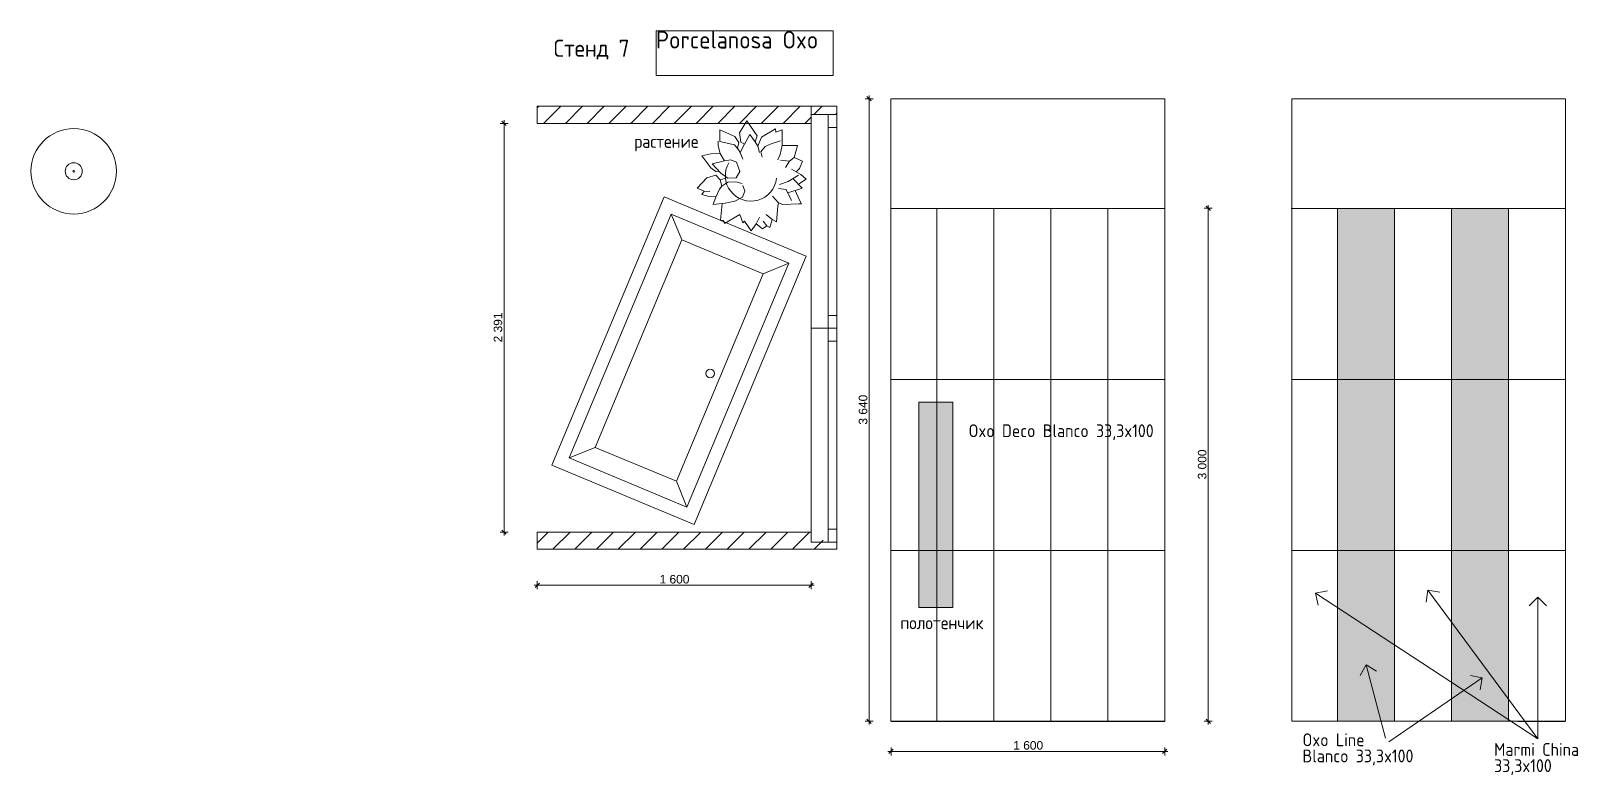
# Model space of a CAD drawing. Header units: millimetres. Extents: x 2336463 to 2579121, y 595385 to 778077.
# Drawn here: x 2532983 to 2542026, y 605361 to 609713 of the extents above; entities that cross this region are included whole.
import ezdxf

# ---------------------------------------------------------------- set-up
doc = ezdxf.new("R2010")
doc.units = ezdxf.units.MM
doc.header["$MEASUREMENT"] = 0
for name, color, linetype, lineweight in [('+ план экспозиций_Ном._пера__1', 7, 'Continuous', 13), ('+возводимые стены_Ном._пера__1', 7, 'Continuous', 13), ('+возводимые стены_Ном._пера__101', 252, 'Continuous', 5), ('+интерьер мебель_Ном._пера__1', 7, 'Continuous', 13), ('+интерьер мебель_Ном._пера__2', 8, 'Continuous', 15), ('1 Планировка_Ном._пера__1', 7, 'Continuous', 13), ('Интерьер - Мебель_Ном._пера__1', 7, 'Continuous', 13), ('Окна ARCHICAD_Ном._пера__1', 7, 'Continuous', 13), ('сит план_Ном._пера__1', 7, 'Continuous', 13)]:
    doc.layers.add(name, color=color, linetype=linetype, lineweight=lineweight)
for name, color, linetype, lineweight, true_color in [('+ план экспозиций_Ном._пера__58', 7, 'Continuous', 5, 0xdf0000), ('+возводимые стены_Ном._пера__169', 7, 'Continuous', 5, 0x68b353), ('+возводимые стены_Ном._пера__242', 7, 'Continuous', 13, 0x1b55b5), ('+возводимые стены_Ном._пера__58', 7, 'Continuous', 5, 0xdf0000), ('+интерьер мебель_Ном._пера__242', 7, 'Continuous', 13, 0x1b55b5), ('Интерьер - Мебель_Ном._пера__242', 7, 'Continuous', 13, 0x1b55b5), ('сит план_Ном._пера__87', 7, 'Continuous', 20, 0x6a6a6a)]:
    doc.layers.add(name, color=color, linetype=linetype, lineweight=lineweight, true_color=true_color)
for name, color, linetype in [('+возводимые стены', 7, 'Continuous'), ('+интерьер мебель', 7, 'Continuous'), ('Интерьер - Мебель', 7, 'Continuous'), ('сит план', 7, 'Continuous')]:
    doc.layers.add(name, color=color, linetype=linetype)
doc.styles.add('СГЕНЕРИР_СТИЛЬ_1', font='arial.ttf')
doc.styles.add('СГЕНЕРИР_СТИЛЬ_4', font='isocp.shx')
doc.dimstyles.new('СГЕНЕРИР_СТИЛЬ__10', dxfattribs={"dimtxt": 50, "dimasz": 23.75, "dimexe": 0.18, "dimexo": 300, "dimgap": 0, "dimtad": 1, "dimtih": 1, "dimtoh": 1, "dimdec": 0, "dimzin": 0, "dimdsep": 46, "dimtxsty": 'СГЕНЕРИР_СТИЛЬ_1', "dimblk": 'ARROWHEAD_6', "dimblk1": 'ARROWHEAD_6', "dimblk2": 'ARROWHEAD_6', "dimcen": 0.09, "dimclrd": 256, "dimclre": 256, "dimclrt": 256, "dimazin": 0, "dimtfac": 1, "dimtdec": 4, "dimtmove": 0, "dimatfit": 3, "dimfxl": 0, "dimtolj": 1, "dimtzin": 0, "dimarcsym": 0})
doc.dimstyles.new('СГЕНЕРИР_СТИЛЬ__9', dxfattribs={"dimtxt": 50, "dimasz": 23.75, "dimexe": 0.18, "dimexo": 300, "dimgap": 0, "dimtad": 1, "dimdec": 0, "dimzin": 0, "dimdsep": 46, "dimtxsty": 'СГЕНЕРИР_СТИЛЬ_1', "dimblk": 'ARROWHEAD_6', "dimblk1": 'ARROWHEAD_6', "dimblk2": 'ARROWHEAD_6', "dimcen": 0.09, "dimclrd": 256, "dimclre": 256, "dimclrt": 256, "dimazin": 0, "dimtfac": 1, "dimtdec": 4, "dimtmove": 0, "dimatfit": 3, "dimfxl": 0, "dimtolj": 1, "dimtzin": 0, "dimarcsym": 0})
pattern_1 = [(45, (2086872.015, 585813.69), (-63.639609, 63.639609), [])]

msp = doc.modelspace()

# ---------------------------------------------------------------- texts
at = {"layer": '+ план экспозиций_Ном._пера__1', "color": 7, "linetype": 'Continuous', "lineweight": 13, "insert": (2536637.2, 609712.7), "char_height": 102.49, "attachment_point": 1, "style": 'СГЕНЕРИР_СТИЛЬ_4'}
msp.add_mtext('\\A1;{\\pql;\\Fisocp.shx;Porcelanosa \\Fisocp.shx;Oxo\\P\\pql;\\Fisocp.shx;\\H0.975709x;}', dxfattribs=at)
at = {"layer": '+ план экспозиций_Ном._пера__58', "color": 12, "linetype": 'Continuous', "lineweight": 5, "true_color": 0xdf0000, "insert": (2536039, 609661.7), "char_height": 100, "attachment_point": 1, "style": 'СГЕНЕРИР_СТИЛЬ_4'}
msp.add_mtext('\\A1;{\\pql;\\Fisocp.shx;Стенд \\Fisocp.shx;7}', dxfattribs=at)
at = {"layer": 'Интерьер - Мебель_Ном._пера__1', "color": 7, "linetype": 'Continuous', "lineweight": 13, "char_height": 75, "attachment_point": 1, "style": 'СГЕНЕРИР_СТИЛЬ_4'}
for s, insert in [('\\A1;{\\pql;\\Fisocp.shx;растение}', (2536509.3, 609104.3)), ('\\A1;{\\pql;\\Fisocp.shx;Oxo Deco Blanco 33,3x100}', (2538463.7, 607412.5)), ('\\A1;{\\pql;\\Fisocp.shx;полотенчик}', (2538065.3, 606289.4))]:
    msp.add_mtext(s, dxfattribs=dict(at, insert=insert))
at = {"layer": 'Интерьер - Мебель_Ном._пера__1', "color": 7, "linetype": 'Continuous', "lineweight": 13, "char_height": 75, "attachment_point": 1, "line_spacing_factor": 0.756779, "style": 'СГЕНЕРИР_СТИЛЬ_4'}
for s, insert in [('\\A1;{\\pql;\\Fisocp.shx;Oxo Line \\P\\pql;\\Fisocp.shx;Blanco 33,3x100}', (2540415.6, 605605.2)), ('\\A1;{\\pql;\\Fisocp.shx;Marmi China \\P\\pql;\\Fisocp.shx;33,3x100}', (2541535.8, 605548.5))]:
    msp.add_mtext(s, dxfattribs=dict(at, insert=insert))

# ---------------------------------------------------------------- blocks, each defined once
blk = doc.blocks.new('Окно 25_10')
at = {"layer": 'Окна ARCHICAD_Ном._пера__1', "color": 7, "linetype": 'Continuous', "lineweight": 13}
for p, q in [((-625, 100), (625, 100)), ((-625, 0), (-625, 100)), ((625, 0), (625, 100)), ((-625, 0), (-550, 0)), ((-625, -50), (-625, 0)), ((-625, -50), (-625, 0)), ((-550, 0), (-550, -50)), ((-550, 0), (550, 0)), ((550, -50), (550, 0)), ((550, 0), (625, 0)), ((625, -50), (625, 0)), ((625, -50), (625, 0)), ((-625, -50), (625, -50)), ((-550, -50), (-625, -50)), ((550, -50), (-550, -50)), ((625, -50), (550, -50))]:
    blk.add_line(p, q, dxfattribs=at)
blk = doc.blocks.new('Стена_685', base_point=(2537693.1, 606781.7))
at = {"layer": 'сит план_Ном._пера__87', "linetype": 'Continuous', "lineweight": 20, "true_color": 0x6a6a6a}
h = blk.add_hatch(dxfattribs=at)
h.set_pattern_fill('Блоки_Бетонные_Эффективные', color=251, style=0, pattern_type=2)
h.set_pattern_definition(pattern_1)
h.paths.add_polyline_path([(2537543.2, 609224.1), (2537693.2, 609224.1), (2537693.2, 609272.9), (2537543.2, 609272.9)])
h = blk.add_hatch(dxfattribs=at)
h.set_pattern_fill('Блоки_Бетонные_Эффективные', color=251, style=0, pattern_type=2)
h.set_pattern_definition(pattern_1)
h.paths.add_polyline_path([(2537543.1, 606681.7), (2537693.1, 606681.7), (2537543.1, 606781.7)])
h = blk.add_hatch(dxfattribs=at)
h.set_pattern_fill('Блоки_Бетонные_Эффективные', color=251, style=0, pattern_type=2)
h.set_pattern_definition(pattern_1)
h.paths.add_polyline_path([(2537629.5, 606724.1), (2537693.1, 606681.7), (2537693.1, 606724.1)])
at = {"layer": '+возводимые стены_Ном._пера__1', "color": 7, "linetype": 'Continuous', "lineweight": 13, "flags": 128}
blk.add_lwpolyline([(2537693.1, 606681.7), (2537543.1, 606681.7)], dxfattribs=at)
at = {"layer": 'сит план_Ном._пера__1', "color": 7, "linetype": 'Continuous', "lineweight": 13}
for p, q in [((2537643.2, 609224.1), (2537543.2, 609224.1)), ((2537693.2, 609224.1), (2537643.2, 609224.1)), ((2537643.1, 606724.1), (2537543.1, 606724.1)), ((2537693.1, 606724.1), (2537643.1, 606724.1))]:
    blk.add_line(p, q, dxfattribs=at)
at = {"layer": 'сит план_Ном._пера__1', "color": 7, "linetype": 'Continuous', "lineweight": 13, "flags": 128}
for points in [[(2537693.2, 609272.9), (2537543.2, 609272.9)], [(2537543.2, 609272.9), (2537543.2, 609224.1)], [(2537693.2, 609224.1), (2537693.2, 609272.9)], [(2537693.1, 606681.7), (2537693.1, 606724.1)]]:
    blk.add_lwpolyline(points, dxfattribs=at)
at = {"layer": 'Окна ARCHICAD_Ном._пера__1', "color": 7, "linetype": 'Continuous', "lineweight": 13, "zscale": 1000, "rotation": 89.99891644592918}
for p in [(2537643.2, 608599.1), (2537643.2, 607349.1)]:
    blk.add_blockref('Окно 25_10', p, dxfattribs=at)
blk = doc.blocks.new('Стена_686', base_point=(2535943.1, 609272.5))
at = {"layer": '+возводимые стены_Ном._пера__169', "linetype": 'Continuous', "lineweight": 5, "true_color": 0x68b353}
h = blk.add_hatch(dxfattribs=at)
h.set_pattern_fill('Блоки_Бетонные_Эффективные', color=85, style=0, pattern_type=2)
h.set_pattern_definition(pattern_1)
h.paths.add_polyline_path([(2535943.1, 609172.5), (2537543.2, 609172.5), (2537543.2, 609272.5), (2535943.1, 609272.5)])
at = {"layer": '+возводимые стены_Ном._пера__101', "color": 252, "linetype": 'Continuous', "lineweight": 5, "flags": 128}
for points in [[(2537543.2, 609272.5), (2535943.1, 609272.5)], [(2535943.1, 609272.5), (2535943.1, 609172.5)], [(2537543.2, 609172.5), (2537543.2, 609272.5)], [(2535943.1, 609172.5), (2537543.2, 609172.5)]]:
    blk.add_lwpolyline(points, dxfattribs=at)
blk = doc.blocks.new('Стена_687', base_point=(2535943.1, 606781.7))
at = {"layer": '+возводимые стены_Ном._пера__169', "linetype": 'Continuous', "lineweight": 5, "true_color": 0x68b353}
h = blk.add_hatch(dxfattribs=at)
h.set_pattern_fill('Блоки_Бетонные_Эффективные', color=85, style=0, pattern_type=2)
h.set_pattern_definition(pattern_1)
h.paths.add_polyline_path([(2537543.1, 606781.7), (2535943.1, 606781.7), (2535943.1, 606681.7), (2537543.1, 606681.7)])
at = {"layer": '+возводимые стены_Ном._пера__101', "color": 252, "linetype": 'Continuous', "lineweight": 5, "flags": 128}
for points in [[(2537543.1, 606781.7), (2535943.1, 606781.7)], [(2535943.1, 606681.7), (2535943.1, 606781.7)], [(2535943.1, 606681.7), (2537543.1, 606681.7)]]:
    blk.add_lwpolyline(points, dxfattribs=at)
blk = doc.blocks.new('Ванна Отдельностоящая 25')
at = {"layer": '1 Планировка_Ном._пера__1', "color": 7, "linetype": 'Continuous', "lineweight": 13}
for p, q in [((1623, 823), (77, 823)), ((77, 823), (77, 77)), ((77, 823), (192.5, 707.5)), ((1623, 823), (1507.5, 707.5)), ((1623, 77), (1623, 823)), ((1507.5, 707.5), (192.5, 707.5)), ((192.5, 707.5), (192.5, 192.5)), ((1507.5, 192.5), (1507.5, 707.5)), ((77, 77), (192.5, 192.5)), ((192.5, 192.5), (1507.5, 192.5)), ((1623, 77), (1507.5, 192.5)), ((77, 77), (1623, 77))]:
    blk.add_line(p, q, dxfattribs=at)
at = {"layer": '1 Планировка_Ном._пера__1', "color": 7, "linetype": 'Continuous', "lineweight": 13, "flags": 128}
blk.add_lwpolyline([(0, 0), (1700, 0), (1700, 900), (0, 900)], close=True, dxfattribs=at)
at = {"layer": '1 Планировка_Ном._пера__1', "color": 7, "linetype": 'Continuous', "lineweight": 13}
blk.add_circle((850, 252.5), 25, dxfattribs=at)
blk = doc.blocks.new('Модель Комнатного Растения 25[2]', base_point=(2537191.9, 608867.5))
at = {"layer": '+интерьер мебель_Ном._пера__2', "color": 8, "linetype": 'Continuous', "lineweight": 15}
for p, q in [((2537168.5, 609186.6), (2537124.1, 609116.7)), ((2537229.1, 609098.8), (2537168.5, 609186.6)), ((2536999.4, 609068.9), (2537000.7, 609041.1)), ((2537009.7, 609134.7), (2537009.4, 609066.7)), ((2537009.4, 609066.7), (2537095.5, 609046.1)), ((2537098.4, 609095.7), (2537009.7, 609134.7)), ((2537120.5, 609060), (2537098.4, 609095.7)), ((2537112.5, 609028.4), (2537120.5, 609060)), ((2537124.1, 609116.7), (2537132.3, 609063.2)), ((2537132.3, 609063.2), (2537153.4, 609050.1)), ((2537185.3, 609107.2), (2537153.4, 609050.1)), ((2537217.2, 609063.9), (2537185.3, 609107.2)), ((2537217.2, 609063.9), (2537229.1, 609098.8)), ((2537231.9, 609040), (2537217.2, 609063.9)), ((2537254.3, 609091.6), (2537231.9, 609040)), ((2537336, 609140.5), (2537254.3, 609091.6)), ((2537365.5, 609070.2), (2537310.9, 609053.5)), ((2537338.1, 609121.8), (2537336, 609140.5)), ((2537375, 609134.1), (2537338.1, 609121.8)), ((2537375.1, 609044), (2537375, 609134.1)), ((2536957.6, 608993.5), (2536905.6, 608982.6)), ((2536905.6, 608982.6), (2536957.9, 608912)), ((2537012.9, 608996.7), (2536957.6, 608993.5)), ((2537000.7, 609041.1), (2537012.9, 608996.7)), ((2537012.9, 608996.7), (2537036.5, 608953.7)), ((2537095.5, 609046.1), (2537115.1, 609024.1)), ((2537128.2, 609002.7), (2537112.5, 609028.4)), ((2537153.4, 609050.1), (2537128.2, 609002.7)), ((2537128.2, 609002.7), (2537144.2, 608962.9)), ((2537231.9, 609040), (2537241.8, 609001.4)), ((2537274.7, 609037.4), (2537249.3, 609006.1)), ((2537249.3, 609006.1), (2537256.9, 608974.2)), ((2537310.9, 609053.5), (2537274.7, 609037.4)), ((2537362.9, 608991.4), (2537348.7, 608960.2)), ((2537375.1, 609044.2), (2537362.9, 608991.4)), ((2537463.3, 609043.5), (2537375.1, 609044)), ((2537444.1, 608972.5), (2537417.8, 608950.7)), ((2537444.1, 608972.5), (2537463.3, 609043.5)), ((2537494, 608951.3), (2537444.1, 608972.5)), ((2536957.9, 608912), (2536986.4, 608891.9)), ((2536965.1, 608935.3), (2537036.5, 608953.7)), ((2537015, 608881.1), (2536965.1, 608935.3)), ((2536986.4, 608891.9), (2537008.1, 608888.1)), ((2537056.2, 608852.8), (2537015, 608881.1)), ((2537036.5, 608953.7), (2537074.2, 608959.4)), ((2537074.2, 608959.4), (2537107.7, 608945.2)), ((2537127.9, 608891.4), (2537106.4, 608854.8)), ((2537107.7, 608945.2), (2537127.9, 608891.4)), ((2537417.8, 608950.7), (2537364.1, 608957.7)), ((2537417.8, 608950.7), (2537393.4, 608915.1)), ((2537483.1, 608872.7), (2537429.8, 608904.5)), ((2537475.9, 608909.2), (2537456.6, 608888.5)), ((2537494, 608951.3), (2537475.9, 608909.2)), ((2536933.4, 608853.6), (2536877, 608793.6)), ((2536877, 608793.6), (2536918.2, 608775.9)), ((2536986.6, 608870), (2536933.4, 608853.6)), ((2536985.9, 608740.5), (2537007.2, 608788)), ((2537011.3, 608842.3), (2536986.6, 608870)), ((2537007.2, 608788), (2537022.4, 608805)), ((2537039.6, 608850.7), (2537011.3, 608842.3)), ((2537011.3, 608842.3), (2537022.4, 608805)), ((2537022.4, 608805), (2537057.5, 608828.6)), ((2537106.4, 608854.8), (2537056.2, 608852.8)), ((2537057.5, 608828.6), (2537104.5, 608829.9)), ((2537104.5, 608829.9), (2537141, 608821.7)), ((2537156.5, 608775.5), (2537144.1, 608809.6)), ((2537397, 608785.6), (2537353.1, 608791.9)), ((2537409.9, 608832.4), (2537359.5, 608815.1)), ((2537429.5, 608722.1), (2537397, 608785.6)), ((2537491.8, 608794.2), (2537407.7, 608767.2)), ((2537470.5, 608870.2), (2537409.9, 608832.4)), ((2537491.8, 608794.2), (2537438.7, 608848.7)), ((2537514.6, 608845.5), (2537469.2, 608817.4)), ((2537514.6, 608845.5), (2537483.1, 608872.7)), ((2536918.2, 608775.9), (2536904.2, 608755.6)), ((2536904.2, 608755.6), (2536947.6, 608745.7)), ((2536918.2, 608775.9), (2536952, 608773.7)), ((2536947.6, 608745.7), (2536987.1, 608743.1)), ((2536987.1, 608743.1), (2536970.9, 608697.9)), ((2536970.9, 608697.9), (2537042, 608705.5)), ((2537013.2, 608606.9), (2537024.1, 608703.6)), ((2537042, 608705.5), (2537098.4, 608717.1)), ((2537098.4, 608717.1), (2537142.3, 608740.6)), ((2537142.3, 608740.6), (2537156.5, 608775.5)), ((2537353.4, 608707.5), (2537317.1, 608746.9)), ((2537353.4, 608707.5), (2537350, 608689.2)), ((2537378.9, 608697.6), (2537353.4, 608707.5)), ((2537469.2, 608701), (2537378.9, 608697.6)), ((2537476.3, 608722.6), (2537449.9, 608780.8)), ((2537469.2, 608701), (2537488.3, 608701.9)), ((2537488.3, 608701.9), (2537476.3, 608722.6)), ((2537031.7, 608605.4), (2537013.2, 608606.9)), ((2537036.9, 608587.5), (2537031.7, 608605.4)), ((2537126.9, 608639), (2537036.9, 608587.5)), ((2537144.1, 608590), (2537126.9, 608639)), ((2537221.5, 608584.4), (2537242.1, 608623.9)), ((2537315.8, 608610.2), (2537281.1, 608638.9)), ((2537315.8, 608610.2), (2537302.4, 608563.5)), ((2537341.2, 608597.3), (2537315.8, 608610.2)), ((2537350, 608689.2), (2537341.2, 608597.3)), ((2537153.9, 608599.8), (2537144.1, 608590)), ((2537192.4, 608544), (2537153.9, 608599.8)), ((2537221.5, 608584.4), (2537192.4, 608544)), ((2537260.2, 608554.9), (2537221.5, 608584.4)), ((2537285.2, 608574.1), (2537260.2, 608554.9)), ((2537285.2, 608574.1), (2537263.1, 608599.9)), ((2537302.4, 608563.5), (2537285.2, 608574.1))]:
    blk.add_line(p, q, dxfattribs=at)
blk.add_arc((2537191.9, 608867.5), 150, 150.14263, 353.86768, dxfattribs=at)
blk = doc.blocks.new('Подвесной Светильник 25')
at = {"layer": '+ план экспозиций_Ном._пера__58', "color": 12, "linetype": 'Continuous', "lineweight": 5, "true_color": 0xdf0000}
for radius in [250, 50, 5]:
    blk.add_circle((0, 0), radius, dxfattribs=at)
blk = doc.blocks.new('Линия_11', base_point=(2540900.1, 605576.7))
at = {"layer": '+интерьер мебель_Ном._пера__1', "color": 7, "linetype": 'Continuous', "lineweight": 13}
blk.add_line((2540900.1, 605576.7), (2540788, 606005.1), dxfattribs=at)
at = {"layer": '+интерьер мебель_Ном._пера__242', "color": 152, "linetype": 'Continuous', "lineweight": 13, "true_color": 0x1b55b5}
for q in [(2540752.3, 605944.1), (2540849, 605969.4)]:
    blk.add_line((2540788, 606005.1), q, dxfattribs=at)
blk = doc.blocks.new('Линия_12', base_point=(2540920.2, 605556.5))
at = {"layer": '+интерьер мебель_Ном._пера__1', "color": 7, "linetype": 'Continuous', "lineweight": 13}
blk.add_line((2540920.2, 605556.5), (2541466.6, 605930.3), dxfattribs=at)
at = {"layer": '+интерьер мебель_Ном._пера__242', "color": 152, "linetype": 'Continuous', "lineweight": 13, "true_color": 0x1b55b5}
for q in [(2541397.1, 605943.4), (2541453.5, 605860.8)]:
    blk.add_line((2541466.6, 605930.3), q, dxfattribs=at)
blk = doc.blocks.new('Линия_13', base_point=(2541791.5, 605573.8))
at = {"layer": '+интерьер мебель_Ном._пера__1', "color": 7, "linetype": 'Continuous', "lineweight": 13}
blk.add_line((2541791.5, 605573.8), (2541791.5, 606401.9), dxfattribs=at)
at = {"layer": '+интерьер мебель_Ном._пера__242', "color": 152, "linetype": 'Continuous', "lineweight": 13, "true_color": 0x1b55b5}
for q in [(2541741.5, 606351.9), (2541841.5, 606351.9)]:
    blk.add_line((2541791.5, 606401.9), q, dxfattribs=at)
blk = doc.blocks.new('Линия_14', base_point=(2541791.5, 605573.8))
at = {"layer": '+интерьер мебель_Ном._пера__1', "color": 7, "linetype": 'Continuous', "lineweight": 13}
blk.add_line((2541791.5, 605573.8), (2541148.2, 606442.2), dxfattribs=at)
at = {"layer": '+интерьер мебель_Ном._пера__242', "color": 152, "linetype": 'Continuous', "lineweight": 13, "true_color": 0x1b55b5}
for q in [(2541137.8, 606372.3), (2541218.1, 606431.8)]:
    blk.add_line((2541148.2, 606442.2), q, dxfattribs=at)
blk = doc.blocks.new('Линия_15', base_point=(2541791.5, 605573.8))
at = {"layer": '+интерьер мебель_Ном._пера__1', "color": 7, "linetype": 'Continuous', "lineweight": 13}
blk.add_line((2541791.5, 605573.8), (2540492.3, 606424.3), dxfattribs=at)
at = {"layer": '+интерьер мебель_Ном._пера__242', "color": 152, "linetype": 'Continuous', "lineweight": 13, "true_color": 0x1b55b5}
for q in [(2540561.5, 606438.8), (2540506.8, 606355.1)]:
    blk.add_line((2540492.3, 606424.3), q, dxfattribs=at)
blk = doc.blocks.new('*D3451', base_point=(2086872, 585813.7))
at = {"layer": 'Интерьер - Мебель_Ном._пера__242', "color": 152, "linetype": 'Continuous', "lineweight": 13, "true_color": 0x1b55b5}
for p, q in [((2535772.1, 609172.5), (2535725.3, 609172.5)), ((2535761.2, 609160), (2535736.2, 609185)), ((2535748.7, 609172.5), (2535748.7, 609191.3)), ((2535748.7, 606781.7), (2535748.7, 609172.5)), ((2535772.1, 606781.7), (2535725.3, 606781.7)), ((2535736.2, 606794.2), (2535761.2, 606769.2)), ((2535748.7, 606763), (2535748.7, 606781.7))]:
    blk.add_line(p, q, dxfattribs=at)
at = {"layer": 'Интерьер - Мебель_Ном._пера__242', "color": 152, "lineweight": 13, "true_color": 0x1b55b5, "insert": (2535738.7, 607891.6), "char_height": 50, "attachment_point": 7, "rotation": 90, "style": 'СГЕНЕРИР_СТИЛЬ_1'}
blk.add_mtext('\\A1;{\\pql;\\fArial|b0|i0|c204|p38;2\xa0391}', dxfattribs=at)
blk = doc.blocks.new('ARROWHEAD_6')
at = {"color": 0, "linetype": 'Continuous', "lineweight": 0}
for p, q in [((0, 0), (-1, 0)), ((-0.5, -0.5), (0.5, 0.5))]:
    blk.add_line(p, q, dxfattribs=at)
blk = doc.blocks.new('*D3452', base_point=(2086872, 585813.7))
at = {"layer": 'Интерьер - Мебель_Ном._пера__242', "color": 152, "linetype": 'Continuous', "lineweight": 13, "true_color": 0x1b55b5}
for p, q in [((2535924.3, 606471), (2535943.1, 606471)), ((2535955.6, 606483.5), (2535930.6, 606458.5)), ((2535943.1, 606447.6), (2535943.1, 606494.5)), ((2535943.1, 606471), (2537543.1, 606471)), ((2537530.6, 606458.5), (2537555.6, 606483.5)), ((2537543.1, 606447.6), (2537543.1, 606494.5)), ((2537543.1, 606471), (2537561.9, 606471))]:
    blk.add_line(p, q, dxfattribs=at)
at = {"layer": 'Интерьер - Мебель_Ном._пера__242', "color": 152, "lineweight": 13, "true_color": 0x1b55b5, "insert": (2536657.6, 606481), "char_height": 50, "attachment_point": 7, "style": 'СГЕНЕРИР_СТИЛЬ_1'}
blk.add_mtext('\\A1;{\\pql;\\fArial|b0|i0|c204|p38;1\xa0600}', dxfattribs=at)
blk = doc.blocks.new('*D3453', base_point=(2086872, 585813.7))
at = {"layer": 'Интерьер - Мебель_Ном._пера__242', "color": 152, "linetype": 'Continuous', "lineweight": 13, "true_color": 0x1b55b5}
for p, q in [((2537992, 605499.5), (2538010.7, 605499.5)), ((2538023.2, 605512), (2537998.2, 605487)), ((2538010.7, 605476.1), (2538010.7, 605523)), ((2538010.7, 605499.5), (2539610.4, 605499.5)), ((2539597.9, 605487), (2539622.9, 605512)), ((2539610.4, 605476.1), (2539610.4, 605523)), ((2539610.4, 605499.5), (2539629.2, 605499.5))]:
    blk.add_line(p, q, dxfattribs=at)
at = {"layer": 'Интерьер - Мебель_Ном._пера__242', "color": 152, "lineweight": 13, "true_color": 0x1b55b5, "insert": (2538725.1, 605509.5), "char_height": 50, "attachment_point": 7, "style": 'СГЕНЕРИР_СТИЛЬ_1'}
blk.add_mtext('\\A1;{\\pql;\\fArial|b0|i0|c204|p38;1\xa0600}', dxfattribs=at)
blk = doc.blocks.new('*D3454', base_point=(2086872, 585813.7))
at = {"layer": 'Интерьер - Мебель_Ном._пера__242', "color": 152, "linetype": 'Continuous', "lineweight": 13, "true_color": 0x1b55b5}
for p, q in [((2537895.2, 609303.7), (2537870.2, 609328.7)), ((2537882.7, 609316.2), (2537882.7, 609334.9)), ((2537906.1, 609316.2), (2537859.3, 609316.2)), ((2537882.7, 605676.2), (2537882.7, 609316.2)), ((2537906.1, 605676.2), (2537859.3, 605676.2)), ((2537870.2, 605688.7), (2537895.2, 605663.7)), ((2537882.7, 605657.4), (2537882.7, 605676.2))]:
    blk.add_line(p, q, dxfattribs=at)
at = {"layer": 'Интерьер - Мебель_Ном._пера__242', "color": 152, "lineweight": 13, "true_color": 0x1b55b5, "insert": (2537872.7, 607410.7), "char_height": 50, "attachment_point": 7, "rotation": 90, "style": 'СГЕНЕРИР_СТИЛЬ_1'}
blk.add_mtext('\\A1;{\\pql;\\fArial|b0|i0|c204|p38;3\xa0640}', dxfattribs=at)
blk = doc.blocks.new('*D3455', base_point=(2086872, 585813.7))
at = {"layer": 'Интерьер - Мебель_Ном._пера__242', "color": 152, "linetype": 'Continuous', "lineweight": 13, "true_color": 0x1b55b5}
for p, q in [((2539864.8, 608675.9), (2539864.8, 608694.6)), ((2539888.3, 608675.9), (2539841.4, 608675.9)), ((2539877.3, 608663.4), (2539852.3, 608688.4)), ((2539864.8, 605676.2), (2539864.8, 608675.9)), ((2539888.3, 605676.2), (2539841.4, 605676.2)), ((2539852.3, 605688.7), (2539877.3, 605663.7)), ((2539864.8, 605657.4), (2539864.8, 605676.2))]:
    blk.add_line(p, q, dxfattribs=at)
at = {"layer": 'Интерьер - Мебель_Ном._пера__242', "color": 152, "lineweight": 13, "true_color": 0x1b55b5, "insert": (2539854.8, 607090.6), "char_height": 50, "attachment_point": 7, "rotation": 90, "style": 'СГЕНЕРИР_СТИЛЬ_1'}
blk.add_mtext('\\A1;{\\pql;\\fArial|b0|i0|c204|p38;3\xa0000}', dxfattribs=at)

# ---------------------------------------------------------------- dimensions: what is measured, and where the dimension line sits
at = {"layer": 'Интерьер - Мебель', "color": 152, "linetype": 'Continuous', "lineweight": 13, "true_color": 0x1b55b5}
for base, p1, p2, picture, middle in [((2537882.7, 609316.2), (2538010.4, 605676.2), (2538010.4, 609316.2), '*D3454', (2537847.7, 607496.6)), ((2535748.7, 609172.5), (2535943.1, 606781.7), (2535943.1, 609172.5), '*D3451', (2535713.7, 607977.5)), ((2539864.8, 608675.9), (2539610.4, 605676.2), (2539610.4, 608675.9), '*D3455', (2539829.8, 607176.4))]:
    dim = msp.add_linear_dim(base=base, p1=p1, p2=p2, angle=90, dimstyle='СГЕНЕРИР_СТИЛЬ__9', dxfattribs=at)
    dim.commit()
    dim.dimension.update_dxf_attribs({"geometry": picture, "text_midpoint": middle, "dimtype": 160, "text_rotation": 90})
for base, p1, p2, picture, middle in [((2537543.1, 606471), (2535943.1, 606781.7), (2537543.1, 606781.7), '*D3452', (2536743.5, 606506)), ((2539610.4, 605499.5), (2538010.7, 605673.7), (2539610.4, 605676.2), '*D3453', (2538811, 605534.5))]:
    dim = msp.add_linear_dim(base=base, p1=p1, p2=p2, dimstyle='СГЕНЕРИР_СТИЛЬ__10', dxfattribs=at)
    dim.commit()
    dim.dimension.update_dxf_attribs({"geometry": picture, "text_midpoint": middle, "dimtype": 160})

# ---------------------------------------------------------------- hatches: boundary and pattern name
at = {"layer": '+возводимые стены_Ном._пера__242', "linetype": 'Continuous', "lineweight": 13, "true_color": 0x1b55b5}
h = msp.add_hatch(dxfattribs=at)
h.set_pattern_fill('Сетка_333x1000', color=152, style=0, pattern_type=2)
h.set_pattern_definition([(90, (2539610.43, 605673.7), (-333, 0), []), (180, (2539610.4, 605673.7), (0, 1000), [])])
h.paths.add_polyline_path([(2539610.4, 605673.7), (2538010.7, 605673.7), (2538010.7, 608675.9), (2539610.4, 608675.9)])
h = msp.add_hatch(dxfattribs=at)
h.set_pattern_fill('Сетка_333x1000', color=152, style=0, pattern_type=2)
h.set_pattern_definition([(90, (2541951.9, 605673.7), (-333, 0), []), (180, (2541951.9, 605673.7), (0, 1000), [])])
h.paths.add_polyline_path([(2541951.9, 605673.7), (2540353.2, 605676.2), (2540350.4, 608675.9), (2541951.9, 608675.9)])
at = {"layer": '+возводимые стены_Ном._пера__242', "linetype": 'Continuous', "lineweight": 0, "true_color": 0x0d2a5a}
for points in [[(2540623.1, 605676.2), (2540951.4, 605676.2), (2540951.4, 608675.9), (2540623.1, 608675.9)], [(2541286.8, 605676.2), (2541619.7, 605676.2), (2541619.7, 608675.9), (2541286.8, 608675.9)]]:
    msp.add_hatch(color=158, dxfattribs=at).paths.add_polyline_path(points)
at = {"layer": '+возводимые стены_Ном._пера__58', "linetype": 'Continuous', "lineweight": 5, "true_color": 0xdf0000}
msp.add_hatch(color=12, dxfattribs=at).paths.add_polyline_path([(2538172.9, 607541.3), (2538372.9, 607541.3), (2538372.9, 606341.3), (2538172.9, 606341.3)])

# ---------------------------------------------------------------- linework, layer by layer
at = {"layer": '+ план экспозиций_Ном._пера__1', "color": 7, "linetype": 'Continuous', "lineweight": 13, "flags": 128}
msp.add_lwpolyline([(2536637.2, 609712.7), (2537672.9, 609712.7), (2537672.9, 609451.5), (2536637.2, 609451.5)], close=True, dxfattribs=at)
at = {"layer": '+возводимые стены_Ном._пера__1', "color": 7, "linetype": 'Continuous', "lineweight": 13, "flags": 128}
msp.add_lwpolyline([(2538172.9, 607541.3), (2538372.9, 607541.3), (2538372.9, 606341.3), (2538172.9, 606341.3)], close=True, dxfattribs=at)
at = {"layer": '+интерьер мебель_Ном._пера__1', "color": 7, "linetype": 'Continuous', "lineweight": 13}
for p, q in [((2538010.4, 609316.2), (2539610.4, 609316.2)), ((2538010.4, 605676.2), (2538010.4, 609316.2)), ((2539610.4, 609316.2), (2539610.4, 605676.2)), ((2539610.4, 605676.2), (2539610.4, 609316.2)), ((2540353.2, 609316.2), (2541953.2, 609316.2)), ((2540353.2, 605676.2), (2540353.2, 609316.2)), ((2540353.2, 609316.2), (2540353.2, 605676.2)), ((2541953.2, 609316.2), (2541953.2, 605676.2)), ((2539610.4, 605676.2), (2538010.4, 605676.2)), ((2541953.2, 605676.2), (2540353.2, 605676.2))]:
    msp.add_line(p, q, dxfattribs=at)

# ---------------------------------------------------------------- block references
at = {"layer": '+ план экспозиций_Ном._пера__58', "color": 12, "linetype": 'Continuous', "lineweight": 5, "true_color": 0xdf0000, "zscale": 1000, "rotation": 90}
msp.add_blockref('Подвесной Светильник 25', (2533233.4, 608892.4), dxfattribs=at)
at = {"layer": '+возводимые стены', "color": 252, "lineweight": 5}
for name, p in [('Стена_686', (2535943.1, 609272.5)), ('Стена_687', (2535943.1, 606781.7))]:
    msp.add_blockref(name, p, dxfattribs=at)
at = {"layer": '+интерьер мебель', "color": 7, "linetype": 'Continuous', "lineweight": 13}
for name, p in [('Линия_15', (2541791.5, 605573.8)), ('Линия_14', (2541791.5, 605573.8)), ('Линия_13', (2541791.5, 605573.8)), ('Линия_11', (2540900.1, 605576.7)), ('Линия_12', (2540920.2, 605556.5))]:
    msp.add_blockref(name, p, dxfattribs=at)
at = {"layer": '+интерьер мебель_Ном._пера__2', "color": 8, "linetype": 'Continuous', "lineweight": 15}
msp.add_blockref('Модель Комнатного Растения 25[2]', (2537191.9, 608867.5), dxfattribs=at)
at = {"layer": '1 Планировка_Ном._пера__1', "color": 7, "linetype": 'Continuous', "lineweight": 13, "xscale": -1, "zscale": 1000, "rotation": 67.33993859054577}
msp.add_blockref('Ванна Отдельностоящая 25', (2537514.4, 608396.4), dxfattribs=at)
at = {"layer": 'сит план', "color": 7, "lineweight": 13}
msp.add_blockref('Стена_685', (2537693.1, 606781.7), dxfattribs=at)

msp.set_redraw_order([(e.dxf.handle, doc.entitydb.next_handle()) for e in msp.query("TEXT MTEXT ATTDEF DIMENSION ARC_DIMENSION")])  # texts and dimensions are drawn at this point

doc.saveas('drawing.dxf')
